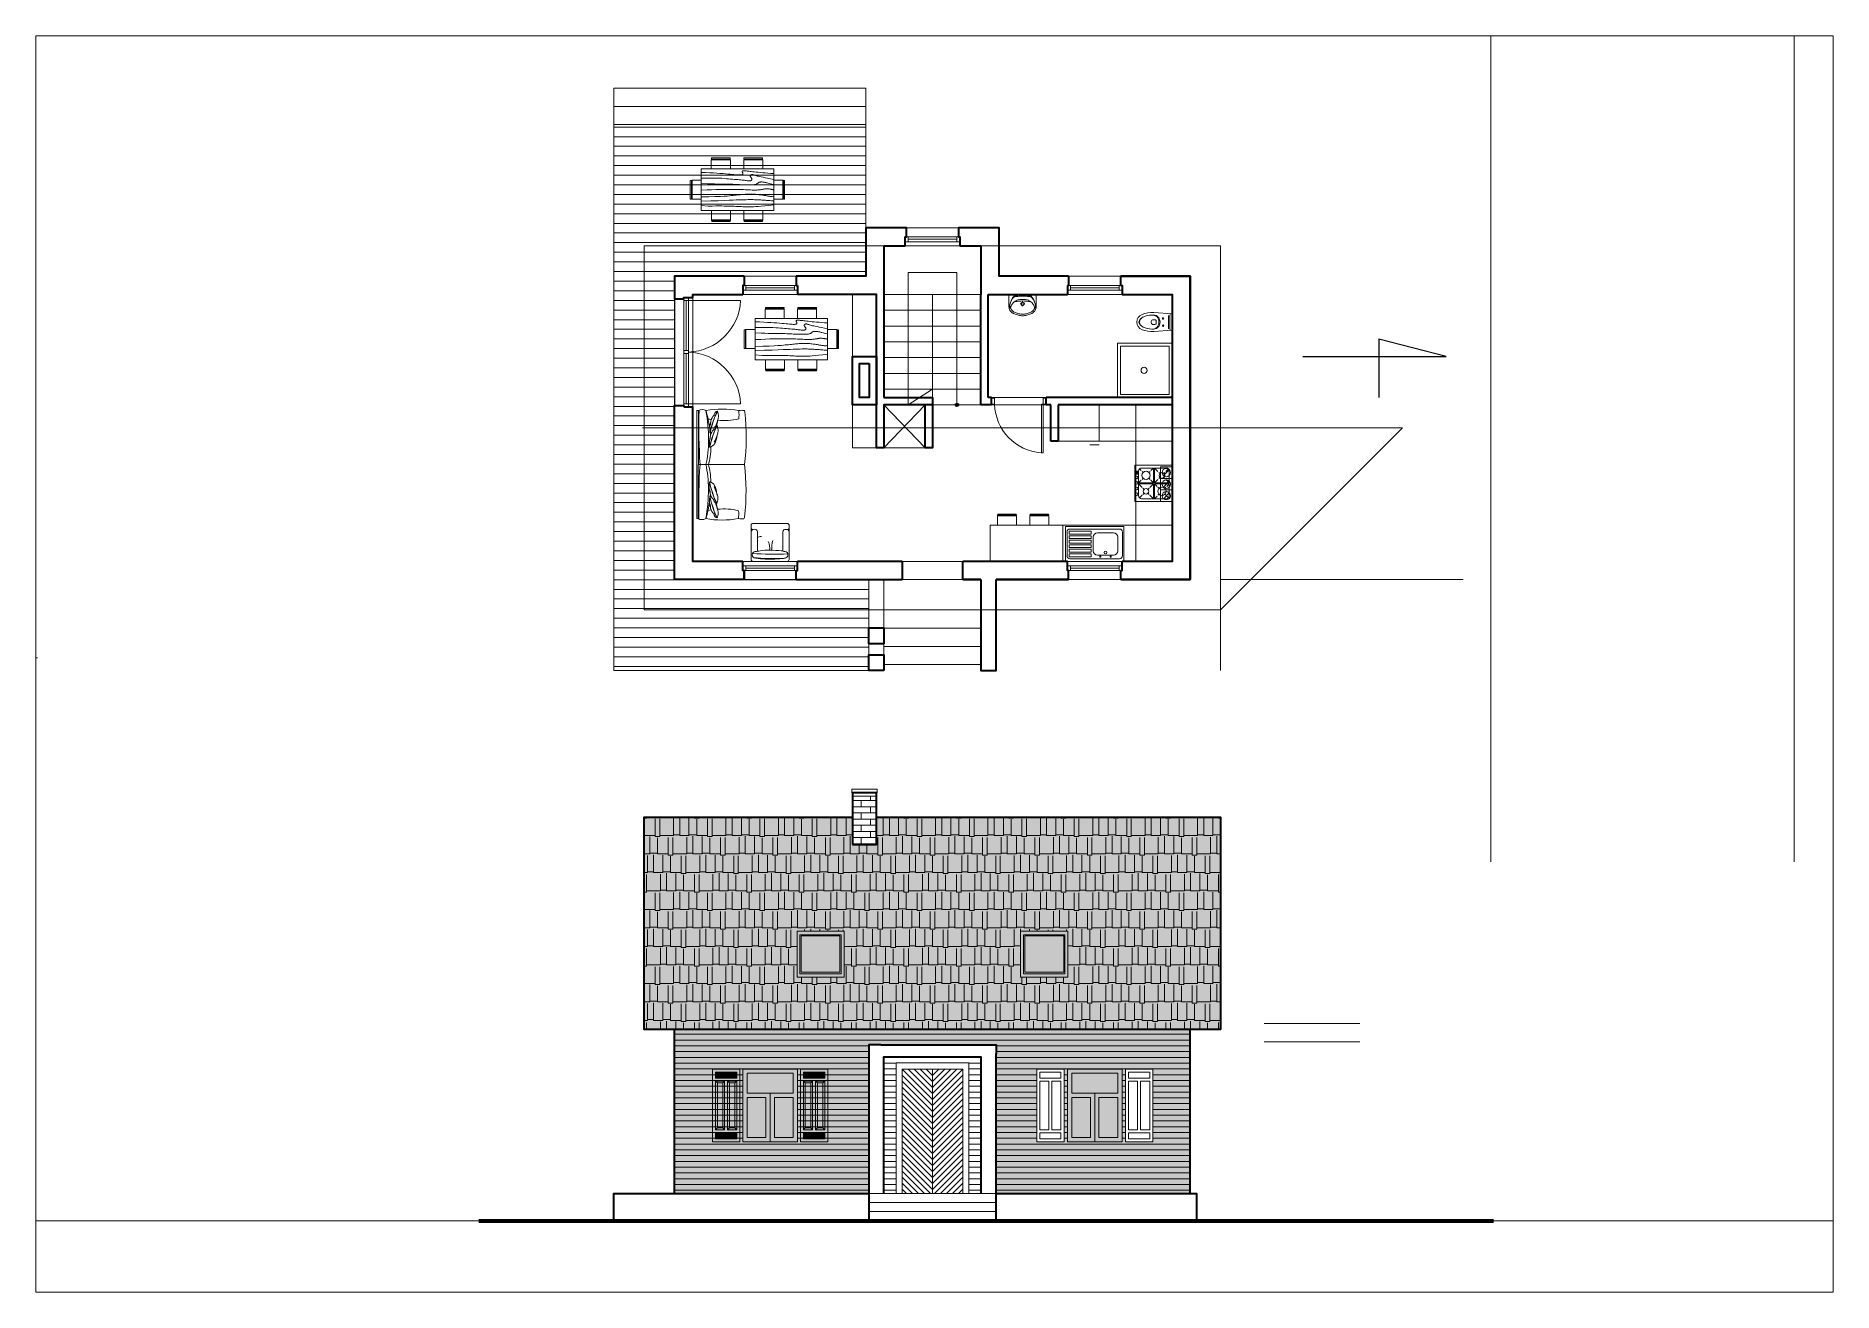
# Paper-space layout 'Layout1' of a CAD drawing. Header units: millimetres. Extents: x -20 to 276, y -7 to 200.
# The model-space entities are those that its viewports show. They can reach past a viewport. Long polylines and large blocks are cut down to what shows.
import ezdxf

# ---------------------------------------------------------------- set-up
doc = ezdxf.new("R2010")
doc.units = ezdxf.units.MM
doc.linetypes.add('DASHED', pattern=[19.05, 12.7, -6.35])
for name, color, linetype, lineweight in [('A-ELEWACJA CIENKA', 11, 'Continuous', 13), ('A-meble', 254, 'Continuous', 5), ('A-murowane', 3, 'Continuous', 35), ('A-p.widokowa', 6, 'Continuous', 15), ('A-pod', 6, 'DASHED', 15), ('A-RYS ELEWACJI', 30, 'Continuous', 35), ('A-schody', 2, 'Continuous', 5), ('A-stolarka', 1, 'Continuous', 5), ('A-wykończenie', 4, 'Continuous', 5), ('A17_OPIS_WARSTW', 22, 'Continuous', 9), ('B-DACHÓWKA', 250, 'Continuous', 0), ('B-materiały', 9, 'Continuous', 0), ('B-STOLARKA OKIENNA', 32, 'Continuous', 0), ('B-SZKŁO', 153, 'Continuous', 0)]:
    doc.layers.add(name, color=color, linetype=linetype, lineweight=lineweight)
doc.layers.add('B-BIAŁY ELEM', color=7, linetype='Continuous', lineweight=0, true_color=0xf0f0f0)
doc.layers.add('new drewno jasne', color=7, linetype='Continuous', lineweight=0, true_color=0xc0802e)
doc.layers.add('bowe drewno', color=7, linetype='Continuous', true_color=0x51432a)
doc.styles.add('APLUS', font='arial.ttf', dxfattribs={"width": 0.6})
doc.styles.get("Standard").update_dxf_attribs({"font": 'arial.ttf'})
doc.dimstyles.new('PM-100', dxfattribs={"dimscale": 2.8, "dimtxt": 8, "dimasz": 0.5, "dimexe": 0, "dimexo": 0, "dimgap": 2, "dimtad": 1, "dimdec": 1, "dimrnd": 0.1, "dimzin": 13, "dimdsep": 46, "dimtxsty": 'Standard', "dimblk": 'Q', "dimcen": 0, "dimse1": 1, "dimse2": 1, "dimclrd": 256, "dimclre": 251, "dimclrt": 41, "dimadec": 1, "dimazin": 0, "dimtfac": 1, "dimtdec": 1, "dimtix": 1, "dimtmove": 1, "dimatfit": 0, "dimldrblk": 'NONE', "dimfxl": 1, "dimtolj": 1, "dimtzin": 13, "dimlwd": -1, "dimlwe": 0, "dimarcsym": 0})

psp = doc.layouts.get("Layout1")

msp = doc.modelspace()

# ---------------------------------------------------------------- blocks, each defined once
blk = doc.blocks.new('Q')
for p, q in [((-4, 0), (4, 0)), ((0, 8), (0, -8))]:
    blk.add_line(p, q)
at = {"const_width": 0.7}
blk.add_lwpolyline([(4, 4), (-4, -4)], dxfattribs=at)
blk = doc.blocks.new('*D158')
at = {"layer": 'A17_OPIS_WARSTW', "transparency": 16777216}
blk.add_line((-11.6, 3555.4), (-11.6, 4652.6), dxfattribs=at)
at = {"layer": 'Defpoints', "color": 0, "transparency": 16777216}
for p in [(-577.9, 4654), (-11.6, 4654), (-577.9, 3554)]:
    blk.add_point(p, dxfattribs=at)
at = {"layer": 'A17_OPIS_WARSTW', "transparency": 16777216, "xscale": 1.4, "yscale": 1.4, "zscale": 1.4}
for p, rotation in [((-11.6, 4654), 90), ((-11.6, 3554), 270)]:
    blk.add_blockref('Q', p, dxfattribs=dict(at, rotation=rotation))
at = {"layer": 'A17_OPIS_WARSTW', "color": 41, "transparency": 16777216, "insert": (-28.6, 4104), "char_height": 22.4, "attachment_point": 5, "rotation": 90}
blk.add_mtext('\\A1;1100', dxfattribs=at)
blk = doc.blocks.new('_None')
blk = doc.blocks.new('A$C7FE075C5')
at = {"layer": 'A-stolarka'}
for p, q in [((-5, 0), (-85, 0)), ((-85, -4), (-5, -4)), ((-85, -8), (-5, -8))]:
    blk.add_line(p, q, dxfattribs=at)
for points in [[(-90, 0), (-85, 0), (-85, -8), (-90, -8), (-90, 0)], [(-5, 0), (0, 0), (0, -8), (-5, -8), (-5, 0)]]:
    blk.add_lwpolyline(points, dxfattribs=at)
blk = doc.blocks.new('A$C7B764E71')
at = {"layer": 'A-meble'}
for points in [[(-90, 0), (-90, 90), (0, 90), (0, 0)], [(-85, 5), (-85, 85), (-5, 85), (-5, 5)]]:
    blk.add_lwpolyline(points, close=True, dxfattribs=at)
blk.add_circle((-43.9, 45), 5, dxfattribs=at)
at = {"layer": 'A-meble', "style": 'APLUS', "width": 0.8, "flags": 9}
blk.add_attdef('ESTCODE', (-90, 90), '', height=0.0213, dxfattribs=at)
blk = doc.blocks.new('A$C19D832B9')
at = {"layer": 'A-meble'}
blk.add_lwpolyline([(49.5, -12.6, -0.108747), (30.3, -15.5), (0, -13.5), (0, 13.5), (30.3, 15.5, -0.108747), (49.5, 12.6, -0.297002), (58.1, 0, -0.297002)], format="xyb", close=True, dxfattribs=at)
for points in [[(2.9, -13.7), (3.8, -11.4, 0.092626), (3.9, -10.6), (3.9, 10.3, 0.110215), (3.7, 11.1), (2.5, 13.7)], [(33.4, -11.5, 0.140223), (47.8, -8.2, 0.280577), (53.5, 0, 0.280577), (47.8, 8.2, 0.140223), (33.4, 11.5, 0.496783), (19.9, 0, 0.496783), (33.4, -11.5, -0.492052), (21.8, 0, -0.492052), (33.4, 11.5)], [(32.2, -3.9), (28.2, -3.9, -0.414214), (26.2, -1.9), (26.2, 0), (26.2, 1.8, -0.414214), (28.2, 3.8), (32.2, 3.8)], [(47.6, -8.4, 0.255814), (54.7, 0, 0.255814), (47.6, 8.4)]]:
    blk.add_lwpolyline(points, format="xyb", dxfattribs=at)
blk.add_lwpolyline([(6.1, -11), (6.1, 10.7)], dxfattribs=at)
for centre in [(14.8, 5.8), (14.8, -5.8)]:
    blk.add_circle(centre, 1.28, dxfattribs=at)
blk.add_arc((30.4, 0), 4.2, 294.6859, 65.3141, dxfattribs=at)
blk = doc.blocks.new('A$C40803298')
at = {"layer": 'A-meble', "linetype": 'Continuous'}
for p, q in [((0, -22.5), (0, 22.5)), ((0, 22.5), (19.5, 22.5)), ((0, 7.1), (0, -7.1)), ((15.6, 3.8), (15.6, 1.4)), ((0, -22.5), (19.5, -22.5)), ((11.8, 0), (14.2, 0)), ((15.6, -1.4), (15.6, -3.8)), ((17.1, 0), (19.5, 0))]:
    blk.add_line(p, q, dxfattribs=at)
for points in [[(2.4, 12.9), (2, 11.3), (1.7, 9.7), (1.5, 8.1), (1.3, 6.5), (1.1, 4.9), (1, 3.2), (0.9, 1.6), (0.9, 0)], [(0.9, 0), (0.9, -1.6), (1, -3.2), (1.1, -4.8), (1.3, -6.5), (1.5, -8.1), (1.7, -9.7), (2, -11.3), (2.3, -12.9)], [(3.7, 15), (3.4, 14.7), (3.2, 14.5), (3, 14.3), (2.8, 14), (2.7, 13.8), (2.6, 13.5), (2.4, 13.2), (2.4, 12.9)], [(3.7, 12.7), (3.5, 11.1), (3.3, 9.5), (3.1, 7.9), (3, 6.4), (2.9, 4.8), (2.8, 3.2), (2.8, 1.6), (2.8, 0)], [(2.8, 0), (2.8, -1.6), (2.8, -3.2), (2.9, -4.8), (3, -6.3), (3.1, -7.9), (3.3, -9.5), (3.5, -11.1), (3.7, -12.7)], [(22.5, 21.3), (20, 21.3), (17.5, 21), (15, 20.5), (12.5, 19.8), (10.2, 18.9), (7.9, 17.7), (5.7, 16.4), (3.7, 15)], [(5, 15), (4.7, 14.8), (4.5, 14.5), (4.3, 14.2), (4.1, 13.9), (4, 13.6), (3.8, 13.3), (3.8, 13), (3.7, 12.7)], [(22.5, 21.3), (20.1, 21.3), (17.8, 21), (15.4, 20.5), (13.1, 19.8), (10.9, 18.8), (8.8, 17.7), (6.8, 16.4), (5, 15)], [(11, 12), (10.2, 10.6), (9.6, 9.2), (9, 7.7), (8.6, 6.2), (8.3, 4.7), (8.1, 3.1), (8, 1.6), (8.1, 0)], [(8.1, 0), (8, -1.6), (8.1, -3.1), (8.3, -4.7), (8.6, -6.2), (9, -7.7), (9.6, -9.2), (10.2, -10.6), (11, -12)], [(11.7, 12.6), (11.3, 9.4), (11, 6.3), (10.8, 3.2), (10.7, 0), (10.8, -3.2), (11, -6.3), (11.3, -9.5), (11.7, -12.6)], [(20.7, 19.7), (19.2, 19.1), (17.8, 18.4), (16.5, 17.5), (15.2, 16.6), (14, 15.6), (12.9, 14.4), (11.9, 13.2), (11, 12)], [(29.2, 18.2), (28.2, 19.2), (27.2, 20.1), (26.1, 20.9), (24.9, 21.5), (23.6, 22), (22.2, 22.3), (20.9, 22.5), (19.5, 22.5)], [(26.4, 17.4), (25.9, 18), (25.2, 18.5), (24.6, 18.9), (23.8, 19.2), (23.1, 19.5), (22.3, 19.7), (21.5, 19.7), (20.7, 19.7)], [(31.7, 6.2), (31.4, 7.7), (30.9, 9.2), (30.4, 10.7), (29.8, 12.1), (29.1, 13.5), (28.3, 14.9), (27.4, 16.2), (26.4, 17.4)], [(31.1, 15.2), (30.9, 15.6), (30.7, 16), (30.5, 16.4), (30.2, 16.8), (30, 17.2), (29.7, 17.5), (29.4, 17.9), (29.2, 18.2)], [(34.9, 1.6), (34.8, 3.3), (34.5, 5.1), (34.2, 6.9), (33.7, 8.6), (33.2, 10.3), (32.6, 12), (31.9, 13.6), (31.1, 15.2)], [(31.7, -6.2), (32, -4.7), (32.3, -3.1), (32.4, -1.6), (32.4, 0), (32.4, 1.6), (32.3, 3.1), (32, 4.7), (31.7, 6.2)], [(34.9, -1.6), (35, -1.2), (35, -0.8), (35, -0.4), (35, 0), (35, 0.4), (35, 0.8), (35, 1.2), (34.9, 1.6)], [(2.3, -12.9), (2.4, -13.2), (2.5, -13.4), (2.7, -13.7), (2.8, -14), (3, -14.3), (3.2, -14.5), (3.4, -14.7), (3.7, -14.9)], [(3.7, -12.7), (3.7, -13), (3.8, -13.3), (3.9, -13.6), (4.1, -13.9), (4.3, -14.2), (4.5, -14.5), (4.7, -14.7), (4.9, -15)], [(3.7, -14.9), (5.7, -16.4), (7.9, -17.7), (10.1, -18.8), (12.5, -19.8), (14.9, -20.5), (17.4, -21), (19.9, -21.3), (22.5, -21.3)], [(4.9, -15), (6.8, -16.4), (8.8, -17.7), (10.9, -18.8), (13.1, -19.7), (15.4, -20.5), (17.7, -21), (20.1, -21.3), (22.5, -21.3)], [(11, -12), (11.9, -13.2), (12.9, -14.4), (14, -15.6), (15.2, -16.6), (16.5, -17.5), (17.8, -18.4), (19.2, -19.1), (20.7, -19.7)], [(19.5, -22.5), (20.9, -22.5), (22.2, -22.3), (23.6, -22), (24.9, -21.5), (26.1, -20.9), (27.2, -20.1), (28.2, -19.2), (29.2, -18.2)], [(20.7, -19.7), (21.5, -19.7), (22.3, -19.7), (23.1, -19.5), (23.8, -19.2), (24.6, -18.9), (25.2, -18.5), (25.9, -18), (26.4, -17.4)], [(26.4, -17.4), (27.4, -16.2), (28.3, -14.9), (29.1, -13.5), (29.8, -12.1), (30.4, -10.7), (30.9, -9.2), (31.4, -7.7), (31.7, -6.2)], [(29.2, -18.2), (29.4, -17.9), (29.7, -17.5), (30, -17.2), (30.2, -16.8), (30.5, -16.4), (30.7, -16), (30.9, -15.6), (31.1, -15.2)], [(31.1, -15.2), (31.9, -13.6), (32.6, -12), (33.2, -10.3), (33.7, -8.6), (34.2, -6.9), (34.5, -5.1), (34.8, -3.3), (34.9, -1.6)]]:
    blk.add_lwpolyline(points, dxfattribs=at)
for points in [[(12.7, 0), (13.5, -2.1), (15.6, -2.9), (17.8, -2.1), (18.6, 0), (17.8, 2.1), (15.6, 2.9), (13.5, 2.1)], [(13.5, 0), (14.1, -1.5), (15.6, -2.1), (17.2, -1.5), (17.8, 0), (17.2, 1.5), (15.6, 2.1), (14.1, 1.5)]]:
    blk.add_lwpolyline(points, close=True, dxfattribs=at)
blk = doc.blocks.new('A$C4FEF13A8')
at = {"layer": 'A-meble'}
for p, q in [((0, -48.1), (0, 48.1)), ((0, 48.1), (57.7, 48.1)), ((4.4, -40.9), (4.4, 40.9)), ((7.8, 5.8), (7.8, 42.3)), ((7.8, 42.3), (12.6, 42.3)), ((9.2, 45.7), (48.5, 45.7)), ((12.6, 5.8), (12.6, 42.3)), ((15.2, 5.8), (15.2, 42.3)), ((15.2, 42.3), (20.1, 42.3)), ((20.1, 5.8), (20.1, 42.3)), ((22.7, 5.8), (22.7, 42.3)), ((22.7, 42.3), (27.5, 42.3)), ((27.5, 5.8), (27.5, 42.3)), ((30.2, 5.8), (30.2, 42.3)), ((30.2, 42.3), (35, 42.3)), ((35, 5.8), (35, 42.3)), ((37.6, 5.8), (37.6, 42.3)), ((37.6, 42.3), (42.4, 42.3)), ((42.4, 5.8), (42.4, 42.3)), ((45.1, 5.8), (45.1, 42.3)), ((45.1, 42.3), (49.9, 42.3)), ((49.9, 5.8), (49.9, 42.3)), ((53.3, -40.9), (53.3, 40.9)), ((57.7, -48.1), (57.7, 48.1)), ((7.8, 5.8), (12.6, 5.8)), ((15.2, 5.8), (20.1, 5.8)), ((17.6, 2.4), (40, 2.4)), ((22.7, 5.8), (27.5, 5.8)), ((30.2, 5.8), (35, 5.8)), ((37.6, 5.8), (42.4, 5.8)), ((45.1, 5.8), (49.9, 5.8)), ((10.4, -30.8), (10.4, -4.8)), ((47.3, -30.8), (47.3, -4.8)), ((0, -48.1), (57.7, -48.1)), ((9.2, -45.7), (48.5, -45.7)), ((17.6, -38), (40, -38))]:
    blk.add_line(p, q, dxfattribs=at)
for centre, radius in [((7.8, -9.2), 0.961), ((7.8, -26.3), 0.961), ((14.8, -17.8), 2.4)]:
    blk.add_circle(centre, radius, dxfattribs=at)
for centre, radius, start, end in [((9.2, 40.9), 4.81, 90, 180), ((48.5, 40.9), 4.81, 0, 90), ((17.6, -4.8), 7.21, 90, 180), ((40, -4.8), 7.21, 0, 90), ((9.2, -40.9), 4.81, 180, 270), ((17.6, -30.8), 7.21, 180, 270), ((40, -30.8), 7.21, 270, 0), ((48.5, -40.9), 4.81, 270, 0)]:
    blk.add_arc(centre, radius, start, end, dxfattribs=at)
blk = doc.blocks.new('A$C202843A7')
at = {"layer": 'A-meble'}
for p, q in [((0, 88.9), (0, -88.9)), ((0, 88.9), (2.5, 88.9)), ((2.1, -89), (2.5, 88.9)), ((78.4, -0.2), (2.3, -0.2)), ((2, -88.9), (0, -88.9))]:
    blk.add_line(p, q, dxfattribs=at)
at = {"layer": 'A-meble', "extrusion": (0, 0, -1)}
for centre, major_axis, ratio, start_param, end_param in [((8.7, 48.7), (-0.1, -42.1), 0.5, 2.839255, 3.44393), ((64.7, 71.6), (-2.6, -253.4), 0.241851, 1.281355, 1.639527), ((-17.2, 70), (12, -98.6), 0.349214, 4.561779, 5.545413), ((44.3, -676.6), (-3.3, 768), 0.428545, -0.07905, 0.084988), ((-13.5, 70), (18.7, -86.5), 0.364413, 4.570785, 4.917643), ((73.6, -6.1), (-0.2, -95.4), 0.5, 3.03912, 3.224414), ((77.7, 86.2), (0.01, 2.71), 0.5, 0.082821, 1.296763), ((47.7, 803.7), (1.7, 730.9), 0.5, 3.202957, 3.217363), ((32.8, 58.5), (-0.1, -23.3), 0.5, 1.311513, 2.136743), ((80.3, -26.7), (-0.3, -131.4), 0.5, 2.008042, 2.335845), ((80.5, -27.1), (-0.3, -131.4), 0.5, 2.00702, 2.336707), ((80.9, -3.1), (-0.3, -131.4), 0.5, 2.008042, 2.335845), ((81.1, -3.5), (-0.3, -131.4), 0.5, 2.007331, 2.336721), ((97.1, 36.5), (0.3, 152.4), 0.5, 4.898471, 4.940232), ((30.6, 65.1), (0, 16.4), 0.5, 5.084687, 5.986745), ((33.3, 51.8), (0, -12.6), 0.5, 2.007607, 3.1014), ((33.9, 75.4), (0, 12.6), 0.5, 5.1492, 6.242993), ((45.6, 38.8), (0.1, 54.5), 0.5, 5.589811, 5.629865), ((16.2, 92.8), (0.1, 41.4), 0.5, 2.101067, 2.361017), ((22.5, 76.1), (-0.1, -23.5), 0.5, 4.895499, 5.235662), ((33, 63.6), (0.002, 0.86), 0.5, 0.202914, 1.589906), ((29.4, 56), (0, 11.3), 0.5, 0.778726, 2.339872), ((33.6, 87.1), (0.002, 0.854), 0.5, 0.196887, 1.595932), ((30, 79.6), (0, -11.3), 0.5, 3.920319, 5.481465), ((47.7, 803.7), (-2.1, -731.2), 0.357447, -0.089589, 0.042208), ((58.4, 82.1), (0.1, 22.2), 0.5, 1.263611, 1.877982), ((28.2, 69.9), (10.7, -146.6), 0.354425, 4.621896, 5.236315), ((32.2, 34.9), (-0.1, -23.3), 0.5, 1.311513, 2.136743), ((21.8, 52.7), (0.001, 0.609), 0.5, 3.161019, 4.358679), ((96.5, 12.9), (-0.3, -152.4), 0.5, 1.756878, 1.798639), ((18.9, 79.5), (-0.1, -28), 0.5, 5.998293, 6.071126), ((-13.5, 70), (18.7, -86.5), 0.364413, 4.996651, 5.050084), ((21.8, 52.5), (0.1, 23.5), 0.5, 1.753907, 3.11615), ((30, 41.5), (0, 16.4), 0.5, 5.084687, 5.986745), ((22.5, 76.1), (-0.1, -23.5), 0.5, 6.14291, 6.257743), ((44.9, 15.2), (-0.1, -54.5), 0.5, 2.448219, 2.488272), ((15.6, 69.2), (0.1, 41.4), 0.5, 2.101067, 2.463892), ((-13.5, 70), (18.7, -86.5), 0.364413, 5.280204, 5.731324), ((21.1, 29), (0.001, 0.46), 0.5, 2.917371, 4.602327), ((18.3, 56), (-0.1, -28), 0.5, -0.284892, -0.212059), ((65.3, -72.2), (1.4, -257.4), 0.241722, 1.50416, 1.855742), ((-18, -70.2), (-12.9, -97.6), 0.356984, 3.866246, 4.858501), ((32.6, -35), (0.1, 24.6), 0.5, 4.162178, 4.964682), ((20.9, -28.9), (-0.001, -0.475), 0.5, 1.716685, 3.329987), ((80.3, 26.6), (-0.3, -131.4), 0.5, 0.805748, 1.133542), ((80.5, 27), (-0.3, -131.4), 0.5, 0.805748, 1.134525), ((17.9, -55.8), (0.1, 28), 0.5, 0.212059, 0.284892), ((21.3, -52.9), (0.1, 24), 0.5, 0.047032, 1.394088), ((27.1, -70.4), (-11.9, -143.9), 0.36621, 4.172397, 4.800103), ((33.1, -58.8), (0.1, 24.6), 0.5, 4.162178, 4.964682), ((21.4, -52.7), (0.001, 0.484), 0.5, -1.406403, 0.16989), ((80.8, 2.8), (-0.3, -131.4), 0.5, 0.805748, 1.133542), ((109.8, -10.7), (0.4, 179.3), 0.5, 4.502584, 4.541078), ((81, 3.1), (-0.3, -131.4), 0.5, 0.804859, 1.134501), ((18.5, -79.6), (-0.1, -28), 0.5, 3.353652, 3.426485), ((29.3, -42), (0, 15.6), 0.5, 3.397414, 4.322562), ((21.8, -76.7), (0.1, 24), 0.5, 0.047032, 0.159296), ((44.8, -15.2), (-0.1, -54.5), 0.5, 0.65332, 0.693374), ((33, -51.7), (0, 12.6), 0.5, 3.181785, 4.275578), ((14, -70), (-0.1, -43.8), 0.5, 3.847664, 4.200589), ((29.4, -56.2), (0, 10.6), 0.5, 0.776911, 2.388504), ((44, -804.5), (1.7, 730.9), 0.5, -0.074803, -0.061365), ((110.4, -34.6), (0.4, 179.3), 0.5, 4.502584, 4.541078), ((29.8, -65.8), (0, 15.6), 0.5, 3.397414, 4.322562), ((45.3, -39), (-0.1, -54.5), 0.5, 0.65332, 0.693374), ((33.5, -75.5), (0, 12.6), 0.5, 3.181785, 4.275578), ((14.5, -93.9), (0.1, 43.8), 0.5, 0.780543, 1.058997), ((21.8, -76.7), (0.1, 24), 0.5, 1.021462, 1.394088), ((32.6, -63.5), (-0.002, -0.844), 0.5, 4.677264, 6.096287), ((29.9, -80), (0, 10.6), 0.5, 0.776911, 2.388504), ((44, -804.5), (-1.2, -731.3), 0.354988, 3.099069, 3.23211), ((57.9, -82.4), (-0.1, -22.2), 0.5, 4.431844, 5.019574), ((77.2, -86.6), (0.01, 2.71), 0.5, 1.842834, 3.058816), ((8.4, -48.8), (-0.1, -42.1), 0.5, -0.302337, 0.302337), ((47.3, 676.4), (-6.7, -768), 0.430362, -0.084299, 0.079047), ((73.6, 5.8), (-0.2, -95.4), 0.5, -0.082776, 0.102473)]:
    blk.add_ellipse(centre, major_axis=major_axis, ratio=ratio, start_param=start_param, end_param=end_param, dxfattribs=at)
at = {"layer": 'A-meble'}
for start_param, end_param in [(5.284804, 5.731324), (4.997284, 5.038605), (4.570785, 4.894627)]:
    blk.add_ellipse((-13.5, -70.3), major_axis=(18.7, 86.5), ratio=0.364413, start_param=start_param, end_param=end_param, dxfattribs=at)
blk = doc.blocks.new('A$C5D1E42C7')
at = {"layer": 'A-meble', "linetype": 'Continuous'}
for p, q in [((137.2, 91.4), (17.9, 91.4)), ((17.9, 91.4), (17.9, 22.9)), ((34.4, 106.7), (65.8, 106.7)), ((34.4, 106.7), (34.4, 91.4)), ((34.9, 109.5), (34.6, 107.6)), ((65.7, 107.6), (34.6, 107.6)), ((34.9, 109.5), (65.4, 109.5)), ((65.7, 107.6), (65.4, 109.5)), ((65.8, 91.4), (65.8, 106.7)), ((87.8, 106.7), (119.2, 106.7)), ((87.8, 106.7), (87.8, 91.4)), ((88.2, 109.5), (87.9, 107.6)), ((119, 107.6), (87.9, 107.6)), ((88.2, 109.5), (118.7, 109.5)), ((119, 107.6), (118.7, 109.5)), ((119.1, 91.4), (119.1, 106.7)), ((137.2, 22.9), (137.2, 91.4)), ((-0.2, 72.4), (1.7, 72.7)), ((-0.2, 72.4), (-0.2, 41.9)), ((1.7, 41.6), (1.7, 72.7)), ((2.6, 72.8), (2.6, 41.5)), ((2.6, 72.8), (17.9, 72.8)), ((152.4, 72.8), (137.2, 72.8)), ((152.4, 72.8), (152.4, 41.5)), ((155.3, 72.4), (153.4, 72.7)), ((153.4, 41.6), (153.4, 72.7)), ((155.3, 72.4), (155.3, 41.9)), ((1.7, 41.6), (-0.2, 41.9)), ((17.9, 41.5), (2.6, 41.5)), ((137.2, 41.5), (152.4, 41.5)), ((153.4, 41.6), (155.3, 41.9)), ((17.9, 22.9), (137.2, 22.9)), ((34.6, 7.6), (34.6, 22.9)), ((34.6, 7.6), (66, 7.6)), ((35.1, 4.8), (34.8, 6.7)), ((65.9, 6.7), (34.8, 6.7)), ((35.1, 4.8), (65.6, 4.8)), ((65.9, 6.7), (65.6, 4.8)), ((66, 22.9), (66, 7.6)), ((88, 7.6), (88, 22.9)), ((88, 7.6), (119.4, 7.6)), ((88.4, 4.8), (88.1, 6.7)), ((119.2, 6.7), (88.1, 6.7)), ((88.4, 4.8), (118.9, 4.8)), ((119.2, 6.7), (118.9, 4.8)), ((119.4, 22.9), (119.4, 7.6))]:
    blk.add_line(p, q, dxfattribs=at)
for points in [[(17.9, 85.6), (25, 85.4), (31.9, 85.1), (38, 84.8), (43.6, 84.5), (48.7, 84.2), (53.4, 83.8), (57.7, 83.5), (61.7, 83.1), (65.4, 82.8), (68.6, 82.5), (71.6, 82.2), (74.3, 81.9), (76.6, 81.7), (78.6, 81.6), (80.3, 81.5), (81.7, 81.5), (82.8, 81.5), (83.8, 81.6), (84.5, 81.7), (85.1, 81.8), (85.5, 82), (85.9, 82.2), (86.1, 82.5), (86.3, 82.8), (86.5, 83.1), (86.5, 83.4), (86.6, 83.7), (86.5, 84), (86.5, 84.3), (86.4, 84.6), (86.2, 84.9), (86.1, 85.2), (85.9, 85.4), (85.7, 85.7), (85.6, 86), (85.4, 86.2), (85.3, 86.4), (85.2, 86.7), (85.2, 86.9), (85.2, 87.1), (85.3, 87.4), (85.4, 87.6), (85.5, 87.8), (85.7, 88), (85.9, 88.1), (86.2, 88.3), (86.5, 88.4), (86.9, 88.4), (87.3, 88.5), (87.9, 88.5), (88.5, 88.5), (89.2, 88.4), (90, 88.4), (91, 88.3), (92, 88.1), (93.3, 88), (94.7, 87.8), (96.3, 87.6), (98.2, 87.3), (100.3, 87.1), (102.7, 86.8), (105.3, 86.5), (108.3, 86.2), (111.6, 85.9), (115.2, 85.6), (119.1, 85.2), (123.2, 84.9), (127.6, 84.5), (132.3, 84.2), (137.2, 83.8)], [(17.9, 76.2), (31.2, 76.5)], [(17.9, 67.6), (27.9, 66.9), (33.5, 66.8), (39.4, 66.7), (44.7, 66.6), (49.3, 66.6), (53.5, 66.5), (57.3, 66.4), (60.8, 66.4), (64.1, 66.3), (67.2, 66.2), (70.1, 66.1), (72.8, 66), (75.5, 65.8), (78.1, 65.7), (80.7, 65.6), (83.3, 65.5), (85.9, 65.4), (88.3, 65.3), (90.7, 65.2), (93, 65.1), (95.2, 65.1), (97.2, 65.1), (99, 65.1), (100.6, 65.1), (102.1, 65.2), (103.4, 65.3), (104.6, 65.5), (105.7, 65.6), (106.6, 65.8), (107.5, 66), (108.2, 66.3), (108.8, 66.6), (109.4, 66.9), (109.9, 67.2), (110.4, 67.5), (110.8, 67.8), (111.2, 68.1), (111.6, 68.4), (112, 68.7), (112.5, 69), (112.9, 69.2), (113.4, 69.5), (114, 69.6), (114.6, 69.8), (115.2, 69.9), (115.9, 70), (116.6, 70), (117.4, 70), (118.3, 70), (119.2, 69.9), (120.1, 69.8), (121, 69.6), (122, 69.4), (123, 69.2), (124.1, 69), (125.2, 68.7), (126.4, 68.3), (127.9, 67.9), (129.6, 67.5), (131.7, 67), (134.2, 66.4), (137.2, 65.7)], [(31.2, 76.5), (40.8, 76.5), (46.8, 76.3), (51.7, 76), (55.8, 75.7), (59.5, 75.4), (62.9, 75.1), (66.2, 74.8), (69.4, 74.6), (72.4, 74.3), (75.3, 74.1), (78, 73.8), (80.5, 73.6), (82.9, 73.3), (85, 73.1), (87, 72.9), (88.9, 72.7), (90.5, 72.4), (92.1, 72.3), (93.4, 72.1), (94.6, 72), (95.7, 71.9), (96.7, 71.9), (97.5, 71.9), (98.2, 71.9), (98.8, 72), (99.3, 72.1), (99.8, 72.3), (100.2, 72.5), (100.5, 72.7), (100.8, 73), (101, 73.2), (101.2, 73.5), (101.3, 73.9), (101.4, 74.2), (101.4, 74.5), (101.4, 74.9), (101.3, 75.2), (101.1, 75.6), (100.9, 76), (100.7, 76.3), (100.4, 76.7), (100.2, 77), (99.9, 77.4), (99.6, 77.7), (99.4, 78.1), (99.2, 78.5), (99, 78.8), (98.8, 79.2), (98.7, 79.5), (98.7, 79.9), (98.7, 80.2), (98.8, 80.5), (98.9, 80.8), (99.1, 81.1), (99.4, 81.4), (99.7, 81.6), (100.2, 81.8), (100.6, 82), (101.1, 82.1), (101.7, 82.1), (102.2, 82.1), (102.8, 82), (103.5, 81.8), (104.3, 81.6), (105.1, 81.3), (106.1, 81), (107.3, 80.6), (108.7, 80.2), (110.3, 79.8), (112.1, 79.3), (114.2, 78.8), (116.7, 78.3), (119.7, 77.7), (123.1, 77), (127.2, 76.2), (131.8, 75.3), (137.2, 74.3)], [(17.9, 56.4), (27.3, 56.8), (34.9, 57.2), (41.9, 57.4), (48.3, 57.6), (54.1, 57.7), (59.5, 57.7), (64.5, 57.7), (69.1, 57.7), (73.4, 57.6), (77.4, 57.6), (81.1, 57.5), (84.5, 57.4), (87.7, 57.3), (90.8, 57.2), (93.7, 57), (96.5, 56.9), (99.1, 56.8), (101.5, 56.7), (103.8, 56.7), (105.9, 56.6), (107.9, 56.6), (109.7, 56.7), (111.3, 56.8), (112.8, 56.9), (114.2, 57), (115.5, 57.2), (116.6, 57.4), (117.7, 57.6), (118.7, 57.8), (119.7, 57.9), (120.6, 58.1), (121.6, 58.3), (122.5, 58.4), (123.4, 58.5), (124.3, 58.6), (125.3, 58.6), (126.3, 58.6), (127.3, 58.6), (128.4, 58.5), (129.5, 58.4), (130.7, 58.2), (131.8, 58.1), (132.8, 57.9), (133.7, 57.8), (134.5, 57.6), (135.2, 57.5), (135.7, 57.4), (136, 57.3), (136.2, 57.2), (136.4, 57.2), (136.5, 57.2), (136.7, 57.2), (136.9, 57.2), (137.2, 57.2)], [(17.9, 45.2), (30.3, 45.5), (41, 45.8), (49.3, 46.2), (55.7, 46.5), (60.5, 46.8), (64.3, 47.2), (67.4, 47.5), (70.2, 47.8), (72.9, 48), (75.4, 48.3), (77.8, 48.5), (80, 48.8), (82.2, 49), (84.2, 49.2), (86.2, 49.4), (88.1, 49.5), (90.1, 49.7), (91.9, 49.8), (93.8, 49.9), (95.7, 50), (97.6, 50), (99.5, 50), (101.4, 50), (103.4, 49.9), (105.4, 49.8), (107.4, 49.7), (109.4, 49.5), (111.4, 49.3), (113.3, 49), (115.1, 48.8), (116.8, 48.6), (118.5, 48.3), (120, 48.1), (121.4, 47.9), (122.7, 47.6), (124, 47.4), (125.3, 47.2), (126.5, 47), (127.7, 46.8), (128.9, 46.5), (130.2, 46.4), (131.4, 46.2), (132.6, 46.1), (133.8, 46.1), (134.9, 46.2), (136.1, 46.4), (137.2, 46.7)], [(17.9, 38.1), (18.3, 38.5), (33.4, 38.8), (45.8, 39.1), (55.7, 39.5), (63.8, 39.8), (70.3, 40), (75.6, 40.3), (80.2, 40.5), (84.3, 40.6), (88.2, 40.8), (91.8, 40.8), (95.1, 40.9), (98.1, 40.9), (100.9, 40.9), (103.5, 40.9), (105.9, 40.8), (108.1, 40.7), (110.2, 40.7), (112.2, 40.6), (114.2, 40.5), (116, 40.3), (117.9, 40.2), (119.7, 40.1), (121.6, 39.9), (123.5, 39.8), (125.5, 39.6), (127.5, 39.5), (129.5, 39.3), (131.5, 39.2), (133.4, 39.1), (135.3, 39.1), (137.2, 39.1)], [(29.1, 30.3), (29.1, 30.3), (17.9, 31), (29.1, 30.3), (36, 30.3), (42, 30.4), (47, 30.4), (51.5, 30.4), (55.5, 30.3), (59.2, 30.3), (62.7, 30.2), (66, 30.1), (69, 30), (71.9, 29.9), (74.7, 29.8), (77.2, 29.6), (79.7, 29.5), (82, 29.4), (84.3, 29.3), (86.5, 29.2), (88.7, 29.1), (90.9, 29), (93.2, 29), (95.6, 29), (98.2, 29), (101, 29), (104, 29.1), (107.6, 29.3), (111.8, 29.6), (116.6, 30.1), (122.4, 30.7), (129.2, 31.4), (137.2, 32.4)]]:
    blk.add_lwpolyline(points, dxfattribs=at)
blk = doc.blocks.new('A$C65A02EB3')
at = {"layer": 'A-meble'}
for p, q in [((61.3, 59.7), (0, 59.7)), ((0, 59.7), (0, 0)), ((61.3, 0), (61.3, 59.7)), ((4.6, 50.5), (4.6, 9.2)), ((4.6, 30.8), (10.3, 36.5)), ((4.6, 30.8), (28.9, 30.8)), ((5.9, 53.8), (10.3, 49.5)), ((50.5, 55.1), (9.2, 55.1)), ((11.7, 48), (14.3, 45.5)), ((11.7, 37.9), (14.3, 40.4)), ((21.8, 48), (19.3, 45.5)), ((21.8, 37.9), (19.3, 40.4)), ((28.9, 55.1), (23.3, 49.5)), ((28.9, 30.8), (23.3, 36.5)), ((28.9, 55.1), (28.9, 30.8)), ((30.8, 55.1), (34.9, 51)), ((30.8, 55.1), (30.8, 30.8)), ((30.8, 30.8), (34.9, 34.9)), ((30.8, 30.8), (55.1, 30.8)), ((36.4, 49.5), (38.9, 47)), ((36.4, 36.4), (38.9, 38.9)), ((47, 47), (49.5, 49.5)), ((47, 38.9), (49.5, 36.4)), ((51, 51), (53.8, 53.8)), ((51, 34.9), (55.1, 30.8)), ((55.1, 9.2), (55.1, 50.5)), ((59.9, 50.1), (56.5, 50.1)), ((56.5, 50.1), (56.5, 48.7)), ((56.5, 48.7), (59.9, 48.7)), ((56.5, 47), (56.5, 48.4)), ((56.5, 48.4), (59.9, 48.4)), ((59.9, 47), (56.5, 47)), ((56.5, 45.2), (56.5, 46.7)), ((56.5, 46.7), (59.9, 46.7)), ((59.9, 45.2), (56.5, 45.2)), ((59.9, 48.7), (59.9, 50.1)), ((59.9, 48.4), (59.9, 47)), ((59.9, 46.7), (59.9, 45.2)), ((0, 0), (61.3, 0)), ((8.7, 24.8), (4.6, 28.9)), ((4.6, 28.9), (28.9, 28.9)), ((8.7, 8.7), (5.9, 5.9)), ((9.2, 4.6), (50.5, 4.6)), ((12.7, 20.8), (10.2, 23.4)), ((12.7, 12.7), (10.2, 10.2)), ((20.8, 20.8), (23.4, 23.4)), ((20.8, 12.7), (23.4, 10.2)), ((24.8, 24.8), (28.9, 28.9)), ((24.8, 8.7), (28.9, 4.6)), ((28.9, 28.9), (28.9, 4.6)), ((30.8, 28.9), (55.1, 28.9)), ((36.5, 23.3), (30.8, 28.9)), ((30.8, 28.9), (30.8, 4.6)), ((36.5, 10.3), (30.8, 4.6)), ((40.4, 19.3), (37.9, 21.8)), ((40.4, 14.3), (37.9, 11.7)), ((48, 21.8), (45.5, 19.3)), ((48, 11.7), (45.5, 14.3)), ((55.1, 28.9), (49.5, 23.3)), ((53.8, 5.9), (49.5, 10.3))]:
    blk.add_line(p, q, dxfattribs=at)
for centre, radius in [((16.8, 43), 4.58), ((43, 43), 6.76), ((58.3, 39.7), 2.18), ((58.3, 30.5), 2.18), ((16.8, 16.8), 6.76), ((43, 16.8), 4.58), ((58.3, 21.3), 2.18), ((58.3, 12.2), 2.18)]:
    blk.add_circle(centre, radius, dxfattribs=at)
for centre, start, end in [((9.2, 50.5), 90, 180), ((50.5, 50.5), 0, 90), ((9.2, 9.2), 180, 270), ((50.5, 9.2), 270, 0)]:
    blk.add_arc(centre, 4.6, start, end, dxfattribs=at)
blk = doc.blocks.new('A$C443F3476')
at = {"layer": 'A-p.widokowa'}
for p, q in [((19, 57), (0, 57)), ((19, 38), (0, 38)), ((4.6, 52.4), (14.4, 42.6)), ((4.6, 33.4), (14.4, 23.6)), ((19, 57), (19, 0)), ((19, 19), (0, 19)), ((19, 0), (0, 0)), ((4.6, 14.4), (14.4, 4.6))]:
    blk.add_line(p, q, dxfattribs=at)
for centre in [(9.5, 47.5), (9.5, 28.5), (9.5, 9.5)]:
    blk.add_circle(centre, 7, dxfattribs=at)
blk = doc.blocks.new('A$C4D3D61A9')
at = {"layer": 'A-stolarka'}
for points in [[(5, 5), (8, 5), (8, 85), (5, 85)], [(0, -5), (5, -5), (5, 5), (0, 5)], [(85, -5), (90, -5), (90, 5), (85, 5)]]:
    blk.add_lwpolyline(points, close=True, dxfattribs=at)
blk.add_arc((2.1, 2.2), 83, 1.9196, 85.8911, dxfattribs=at)
blk = doc.blocks.new('A$C5D68450C')
at = {"layer": 'A-meble', "ltscale": 0.3}
for p, q in [((3.5, 31.4), (56.3, 31.4)), ((59.3, 31.4), (56.3, 31.4)), ((0, 27.9), (0, -27.9)), ((16.8, 20.9), (49, 20.9)), ((52.8, 27.9), (52.8, 29.1)), ((62.7, -28), (62.8, 27.9)), ((16.7, -21), (48.9, -21)), ((52.7, -29.2), (52.7, -28)), ((3.4, -31.4), (56.2, -31.5)), ((59.2, -31.5), (56.2, -31.5))]:
    blk.add_line(p, q, dxfattribs=at)
for centre, radius, start, end in [((3.5, 27.9), 3.48, 89.9197, 179.9197), ((49, 27.9), 3.48, 31.1397, 89.9372), ((46.1, 26.1), 6.86, 328.9213, 31.1397), ((59.3, 27.9), 3.48, 359.9197, 89.9197), ((-44.9, 25.5), 50.2, 349.1511, 358.0083), ((85.7, 31.2), 69.7, 185.6317, 192.1738), ((22.4, 21.3), 20.7, 259.0318, 299.82), ((29.1, 14.5), 12.2, 359.3832, 32.972), ((49, 24.4), 3.48, 269.9372, 328.9213), ((3.4, -27.9), 3.48, 179.9197, 269.9056), ((-45, -25.4), 50.2, 1.8311, 10.6882), ((63.7, -30.3), 47.7, 165.088, 172.9944), ((15.7, -97.2), 94.8, 78.441, 88.5654), ((48.9, -24.5), 3.48, 30.918, 89.9021), ((46, -26.3), 6.86, 328.6996, 30.918), ((59.2, -28), 3.48, 269.9197, 359.9197), ((48.9, -28), 3.48, 269.9021, 328.6996)]:
    blk.add_arc(centre, radius, start, end, dxfattribs=at)
at = {"layer": 'A-meble'}
for centre, major_axis, start_param, end_param in [((56.3, 29.1), (3.48, 0), 1.570796, 3.141593), ((56.2, -29.2), (-3.48, 0), 0, 1.570796)]:
    blk.add_ellipse(centre, major_axis=major_axis, ratio=0.658505, start_param=start_param, end_param=end_param, dxfattribs=at)
at = {"layer": 'A-meble', "ltscale": 0.3}
for centre, major_axis, ratio, start_param, end_param in [((9.4, -2.5), (0.4, -36.5), 0.153502, 4.177328, 5.090446), ((10.8, 23.5), (2.43, 5.53), 0.910767, -1.037843, 1.906765)]:
    blk.add_ellipse(centre, major_axis=major_axis, ratio=ratio, start_param=start_param, end_param=end_param, dxfattribs=at)
at = {"layer": 'A-meble', "ltscale": 0.3, "extrusion": (0, 0, -1)}
for centre, major_axis, ratio, start_param, end_param in [((11.8, -4.4), (0.1, 54.2), 0.129311, 4.329881, 5.340561), ((18.8, -4.2), (0.1, 53), 0.132088, 4.218773, 5.369204), ((12.9, -3.2), (0.6, 31.3), 0.17895, 0.885275, 2.057255), ((10.7, -23.5), (2.42, -5.54), 0.910767, -1.037843, 1.906765)]:
    blk.add_ellipse(centre, major_axis=major_axis, ratio=ratio, start_param=start_param, end_param=end_param, dxfattribs=at)
blk = doc.blocks.new('A$C1C2F64EE')
at = {"layer": 'A-ELEWACJA CIENKA', "true_color": 0xdcad6f, "transparency": 33554602}
h = blk.add_hatch(color=43, dxfattribs=at)
h.dxf.hatch_style = 1
h.paths.add_polyline_path([(5, -15), (40, -15), (40, -5), (5, -5)])
h = blk.add_hatch(color=43, dxfattribs=at)
h.dxf.hatch_style = 1
h.paths.add_polyline_path([(5, -20), (20, -20), (20, -100), (5, -100)])
h = blk.add_hatch(color=43, dxfattribs=at)
h.dxf.hatch_style = 1
h.paths.add_polyline_path([(25, -20), (40, -20), (40, -100), (25, -100)])
h = blk.add_hatch(color=43, dxfattribs=at)
h.dxf.hatch_style = 1
h.paths.add_polyline_path([(5, -115), (40, -115), (40, -105), (5, -105)])
at = {"layer": 'new drewno jasne', "transparency": 33554648}
h = blk.add_hatch(color=256, dxfattribs=at)
h.dxf.hatch_style = 1
h.paths.add_polyline_path([(0, -120), (45, -120), (45, 0), (0, 0)])
at = {"layer": 'A-ELEWACJA CIENKA'}
blk.add_lwpolyline([(0, -120), (45, -120), (45, 0), (0, 0)], close=True, dxfattribs=at)
at = {"layer": 'B-materiały'}
for p, q in [((7, -7), (5, -5)), ((5, -15), (7, -13)), ((5, -20), (8, -23)), ((17, -23), (20, -20)), ((25, -20), (28, -23)), ((37, -23), (40, -20)), ((38, -7), (40, -5)), ((38, -13), (40, -15)), ((5, -100), (8, -97)), ((7, -107), (5, -105)), ((5, -115), (7, -113)), ((17, -97), (20, -100)), ((25, -100), (28, -97)), ((37, -97), (40, -100)), ((38, -107), (40, -105)), ((38, -113), (40, -115))]:
    blk.add_line(p, q, dxfattribs=at)
for points in [[(5, -15), (40, -15), (40, -5), (5, -5)], [(5, -20), (20, -20), (20, -100), (5, -100)], [(7, -13), (38, -13), (38, -7), (7, -7)], [(8, -23), (17, -23), (17, -97), (8, -97)], [(40, -100), (25, -100), (25, -20), (40, -20)], [(25, -20), (40, -20), (40, -100), (25, -100)], [(37, -97), (28, -97), (28, -23), (37, -23)], [(28, -23), (37, -23), (37, -97), (28, -97)], [(5, -105), (40, -105), (40, -115), (5, -115)], [(7, -113), (38, -113), (38, -107), (7, -107)]]:
    blk.add_lwpolyline(points, close=True, dxfattribs=at)

# ---------------------------------------------------------------- dimensions: what is measured, and where the dimension line sits
at = {"layer": 'A17_OPIS_WARSTW'}
dim = msp.add_linear_dim(base=(-11.56, 4653.97), p1=(-577.85, 3553.97), p2=(-577.85, 4653.97), angle=90, dimstyle='PM-100', dxfattribs=at)
dim.commit()
dim.dimension.update_dxf_attribs({"geometry": '*D158', "text_midpoint": (-28.6, 4103.97)})

# ---------------------------------------------------------------- hatches: boundary and pattern name
h = msp.add_hatch(color=256)
h.dxf.hatch_style = 1
edge = h.paths.add_edge_path()
edge.add_arc((1514.89, 3971.13), 2.76, 0, 360)
at = {"layer": 'A-ELEWACJA CIENKA', "lineweight": 9}
h = msp.add_hatch(dxfattribs=at)
h.set_pattern_fill('AR-BRSTD', color=256, scale=0.15)
h.set_pattern_definition([(0, (2637.356, 5422.27), (0, 10.16127), []), (90, (2637.356, 5422.27), (-15.24, 10.16127), [10.16127, -10.16127])])
h.paths.add_polyline_path([(1381.5, 3326.49), (1343.5, 3326.49), (1343.5, 3247.77), (1382.4, 3246.63)])
at = {"layer": 'A-ELEWACJA CIENKA'}
h = msp.add_hatch(dxfattribs=at)
h.set_pattern_fill('AR-RSHKE', color=256, scale=0.1)
h.paths.add_polyline_path([(1949.4, 2941.45), (1949.4, 3291.45), (1382.4, 3291.45), (1382.4, 3246.63), (1342.4, 3246.63), (1342.4, 3291.45), (999.4, 3291.45), (999.4, 2941.45)])
h.paths.add_polyline_path([(1329.07, 3027.6), (1251.41, 3027.6), (1251.41, 3103.45), (1329.07, 3103.45)], flags=16)
h.paths.add_polyline_path([(1324.05, 3033.26), (1256.05, 3033.26), (1256.05, 3097.51), (1324.05, 3097.51)], flags=0)
h.paths.add_polyline_path([(1322.05, 3036.26), (1258.05, 3036.26), (1258.05, 3096.01), (1322.05, 3096.01)], flags=0)
h.paths.add_polyline_path([(1619.73, 3027.6), (1619.73, 3103.45), (1697.39, 3103.45), (1697.39, 3027.6)], flags=16)
h.paths.add_polyline_path([(1624.74, 3033.26), (1624.74, 3097.51), (1692.74, 3097.51), (1692.74, 3033.26)], flags=0)
h.paths.add_polyline_path([(1626.74, 3036.26), (1626.74, 3096.01), (1690.74, 3096.01), (1690.74, 3036.26)], flags=0)
at = {"layer": 'B-BIAŁY ELEM', "transparency": 33554687}
h = msp.add_hatch(color=256, dxfattribs=at)
h.dxf.hatch_style = 1
h.paths.add_polyline_path([(1786.9, 2876.45), (1696.9, 2876.45), (1696.9, 2756.45), (1741.9, 2756.45), (1741.9, 2836.45), (1703.9, 2836.45), (1703.9, 2869.45), (1779.9, 2869.45), (1779.9, 2836.45), (1741.9, 2836.45), (1741.9, 2756.45), (1786.9, 2756.45)])
h.paths.add_polyline_path([(1748.9, 2763.45), (1748.9, 2829.45), (1779.9, 2829.45), (1779.9, 2763.45)], flags=16)
h.paths.add_polyline_path([(1734.9, 2763.45), (1703.9, 2763.45), (1703.9, 2829.45), (1734.9, 2829.45)], flags=16)
h.paths.add_polyline_path([(1251.9, 2876.45), (1161.9, 2876.45), (1161.9, 2756.45), (1206.9, 2756.45), (1206.9, 2836.45), (1168.9, 2836.45), (1168.9, 2869.45), (1244.9, 2869.45), (1244.9, 2836.45), (1206.9, 2836.45), (1206.9, 2756.45), (1251.9, 2756.45)])
h.paths.add_polyline_path([(1213.9, 2763.45), (1213.9, 2829.45), (1244.9, 2829.45), (1244.9, 2763.45)], flags=16)
h.paths.add_polyline_path([(1199.9, 2763.45), (1168.9, 2763.45), (1168.9, 2829.45), (1199.9, 2829.45)], flags=16)
at = {"layer": 'B-DACHÓWKA', "transparency": 33554636}
h = msp.add_hatch(color=256, dxfattribs=at)
h.dxf.hatch_style = 1
h.paths.add_polyline_path([(1949.4, 2941.45), (1949.4, 3291.45), (1382.4, 3291.45), (1382.4, 3246.63), (1342.4, 3246.63), (1342.4, 3291.45), (999.4, 3291.45), (999.4, 2941.45)])
h.paths.add_polyline_path([(1329.07, 3027.6), (1251.41, 3027.6), (1251.41, 3103.45), (1329.07, 3103.45)], flags=16)
h.paths.add_polyline_path([(1324.05, 3033.26), (1256.05, 3033.26), (1256.05, 3097.51), (1324.05, 3097.51)], flags=0)
h.paths.add_polyline_path([(1322.05, 3036.26), (1258.05, 3036.26), (1258.05, 3096.01), (1322.05, 3096.01)], flags=0)
h.paths.add_polyline_path([(1619.73, 3103.45), (1697.39, 3103.45), (1697.39, 3027.6), (1619.73, 3027.6)], flags=16)
h.paths.add_polyline_path([(1624.74, 3097.51), (1692.74, 3097.51), (1692.74, 3033.26), (1624.74, 3033.26)], flags=0)
h.paths.add_polyline_path([(1626.74, 3096.01), (1690.74, 3096.01), (1690.74, 3036.26), (1626.74, 3036.26)], flags=0)
at = {"layer": 'B-materiały'}
h = msp.add_hatch(dxfattribs=at)
h.set_pattern_fill('ANSI31', color=256, scale=5, angle=135)
h.paths.add_polyline_path([(1364.4, 4263.13), (1364.4, 4433.13), (949.4, 4433.13), (949.4, 3533.13), (1369.4, 3533.13), (1369.4, 3683.13), (1049.4, 3683.13), (1049.4, 4183.13), (1364.4, 4183.13)])
h = msp.add_hatch(dxfattribs=at)
h.set_pattern_fill('ANSI31', color=256, scale=3, angle=135)
h.paths.add_polyline_path([(1049.4, 2941.45), (1049.4, 2671.45), (1369.4, 2671.45), (1369.4, 2896.45), (1369.4, 2916.45), (1389.4, 2916.45), (1579.4, 2916.45), (1579.4, 2901.45), (1579.4, 2671.45), (1899.4, 2671.45), (1899.4, 2941.45)])
h.paths.add_polyline_path([(1251.9, 2876.45), (1251.9, 2756.45), (1161.9, 2756.45), (1161.9, 2876.45)], flags=16)
h.paths.add_polyline_path([(1244.9, 2869.45), (1244.9, 2836.45), (1168.9, 2836.45), (1168.9, 2869.45)], flags=0)
h.paths.add_polyline_path([(1244.9, 2829.45), (1244.9, 2763.45), (1213.9, 2763.45), (1213.9, 2829.45)], flags=0)
h.paths.add_polyline_path([(1199.9, 2829.45), (1199.9, 2763.45), (1168.9, 2763.45), (1168.9, 2829.45)], flags=0)
h.paths.add_polyline_path([(1646.3, 2876.45), (1691.3, 2876.45), (1691.3, 2756.45), (1646.3, 2756.45)], flags=16)
h.paths.add_polyline_path([(1651.3, 2871.45), (1686.3, 2871.45), (1686.3, 2861.45), (1651.3, 2861.45)], flags=0)
h.paths.add_polyline_path([(1651.3, 2856.45), (1666.3, 2856.45), (1666.3, 2776.45), (1651.3, 2776.45)], flags=0)
h.paths.add_polyline_path([(1671.3, 2856.45), (1686.3, 2856.45), (1686.3, 2776.45), (1671.3, 2776.45)], flags=0)
h.paths.add_polyline_path([(1651.3, 2771.45), (1686.3, 2771.45), (1686.3, 2761.45), (1651.3, 2761.45)], flags=0)
h.paths.add_polyline_path([(1696.9, 2876.45), (1786.9, 2876.45), (1786.9, 2756.45), (1696.9, 2756.45)], flags=16)
h.paths.add_polyline_path([(1703.9, 2869.45), (1779.9, 2869.45), (1779.9, 2836.45), (1703.9, 2836.45)], flags=0)
h.paths.add_polyline_path([(1703.9, 2829.45), (1734.9, 2829.45), (1734.9, 2763.45), (1703.9, 2763.45)], flags=0)
h.paths.add_polyline_path([(1748.9, 2829.45), (1779.9, 2829.45), (1779.9, 2763.45), (1748.9, 2763.45)], flags=0)
h.paths.add_polyline_path([(1792.49, 2876.45), (1837.49, 2876.45), (1837.49, 2756.45), (1792.49, 2756.45)], flags=16)
h.paths.add_polyline_path([(1797.49, 2871.45), (1832.49, 2871.45), (1832.49, 2861.45), (1797.49, 2861.45)], flags=0)
h.paths.add_polyline_path([(1797.49, 2856.45), (1812.49, 2856.45), (1812.49, 2776.45), (1797.49, 2776.45)], flags=0)
h.paths.add_polyline_path([(1797.49, 2771.45), (1832.49, 2771.45), (1832.49, 2761.45), (1797.49, 2761.45)], flags=0)
h.paths.add_polyline_path([(1817.49, 2856.45), (1832.49, 2856.45), (1832.49, 2776.45), (1817.49, 2776.45)], flags=0)
h = msp.add_hatch(dxfattribs=at)
h.set_pattern_fill('ANSI31', color=256, scale=3, angle=135)
h.paths.add_polyline_path([(1414.4, 2871.45), (1414.4, 2886.45), (1534.4, 2886.45), (1534.4, 2671.45), (1554.4, 2671.45), (1554.4, 2896.45), (1394.4, 2896.45), (1394.4, 2671.45), (1414.4, 2671.45)])
at = {"layer": 'B-STOLARKA OKIENNA', "transparency": 33554628}
h = msp.add_hatch(color=7, dxfattribs=at)
h.dxf.hatch_style = 1
h.paths.add_polyline_path([(1329.07, 3103.45), (1251.41, 3103.45), (1251.41, 3027.6), (1329.07, 3027.6)])
h.paths.add_polyline_path([(1324.05, 3033.26), (1256.05, 3033.26), (1256.05, 3097.51), (1324.05, 3097.51)], flags=16)
h.paths.add_polyline_path([(1322.05, 3036.26), (1258.05, 3036.26), (1258.05, 3096.01), (1322.05, 3096.01)], flags=0)
h = msp.add_hatch(color=256, dxfattribs=at)
h.dxf.hatch_style = 1
h.paths.add_polyline_path([(1324.05, 3033.26), (1324.05, 3097.51), (1256.05, 3097.51), (1256.05, 3033.26)])
h.paths.add_polyline_path([(1258.05, 3036.26), (1258.05, 3096.01), (1322.05, 3096.01), (1322.05, 3036.26)], flags=16)
h = msp.add_hatch(color=7, dxfattribs=at)
h.dxf.hatch_style = 1
h.paths.add_polyline_path([(1324.05, 3033.26), (1324.05, 3097.51), (1256.05, 3097.51), (1256.05, 3033.26)])
h.paths.add_polyline_path([(1258.05, 3036.26), (1258.05, 3096.01), (1322.05, 3096.01), (1322.05, 3036.26)], flags=16)
h = msp.add_hatch(color=7, dxfattribs=at)
h.dxf.hatch_style = 1
h.paths.add_polyline_path([(1697.39, 3103.45), (1619.73, 3103.45), (1619.73, 3027.6), (1697.39, 3027.6)])
h.paths.add_polyline_path([(1692.37, 3033.26), (1624.37, 3033.26), (1624.37, 3097.51), (1692.37, 3097.51)], flags=16)
h.paths.add_polyline_path([(1690.37, 3036.26), (1626.37, 3036.26), (1626.37, 3096.01), (1690.37, 3096.01)], flags=0)
h = msp.add_hatch(color=7, dxfattribs=at)
h.dxf.hatch_style = 1
h.paths.add_polyline_path([(1692.37, 3033.26), (1692.37, 3097.51), (1624.37, 3097.51), (1624.37, 3033.26)])
h.paths.add_polyline_path([(1626.37, 3036.26), (1626.37, 3096.01), (1690.37, 3096.01), (1690.37, 3036.26)], flags=16)
at = {"layer": 'B-SZKŁO', "transparency": 33554544}
h = msp.add_hatch(color=256, dxfattribs=at)
h.dxf.hatch_style = 1
h.paths.add_polyline_path([(1322.05, 3036.04), (1258.41, 3036.26), (1258.41, 3096.44), (1322.05, 3096.23)])
h = msp.add_hatch(color=256, dxfattribs=at)
h.dxf.hatch_style = 1
h.paths.add_polyline_path([(1690.37, 3036.04), (1626.73, 3036.26), (1626.73, 3096.44), (1690.37, 3096.23)])
h = msp.add_hatch(color=256, dxfattribs=at)
h.dxf.hatch_style = 1
h.paths.add_polyline_path([(1244.9, 2763.45), (1168.9, 2763.45), (1169.25, 2869.88), (1244.9, 2869.45)])
h = msp.add_hatch(color=256, dxfattribs=at)
h.dxf.hatch_style = 1
h.paths.add_polyline_path([(1779.9, 2763.45), (1703.9, 2763.45), (1704.25, 2869.88), (1779.9, 2869.45)])
at = {"layer": 'bowe drewno'}
h = msp.add_hatch(color=256, dxfattribs=at)
h.dxf.hatch_style = 1
h.paths.add_polyline_path([(1899.4, 2671.45), (1899.4, 2941.45), (1049.4, 2941.45), (1049.4, 2671.45), (1369.4, 2671.45), (1369.4, 2896.45), (1369.4, 2916.45), (1389.4, 2916.45), (1579.4, 2916.45), (1579.4, 2901.45), (1579.4, 2671.45)])
h.paths.add_polyline_path([(1646.3, 2756.45), (1646.3, 2876.45), (1691.3, 2876.45), (1691.3, 2756.45)], flags=16)
h.paths.add_polyline_path([(1651.3, 2761.45), (1651.3, 2771.45), (1686.3, 2771.45), (1686.3, 2761.45)], flags=0)
h.paths.add_polyline_path([(1651.3, 2776.45), (1651.3, 2856.45), (1666.3, 2856.45), (1666.3, 2776.45)], flags=0)
h.paths.add_polyline_path([(1671.3, 2776.45), (1671.3, 2856.45), (1686.3, 2856.45), (1686.3, 2776.45)], flags=0)
h.paths.add_polyline_path([(1696.9, 2756.45), (1696.9, 2876.45), (1786.9, 2876.45), (1786.9, 2756.45)], flags=16)
h.paths.add_polyline_path([(1703.9, 2763.45), (1703.9, 2829.45), (1734.9, 2829.45), (1734.9, 2763.45)], flags=0)
h.paths.add_polyline_path([(1703.9, 2836.45), (1703.9, 2869.45), (1779.9, 2869.45), (1779.9, 2836.45)], flags=0)
h.paths.add_polyline_path([(1748.9, 2763.45), (1748.9, 2829.45), (1779.9, 2829.45), (1779.9, 2763.45)], flags=0)
h.paths.add_polyline_path([(1651.3, 2861.45), (1651.3, 2871.45), (1686.3, 2871.45), (1686.3, 2861.45)], flags=0)
h.paths.add_polyline_path([(1792.49, 2756.45), (1792.49, 2876.45), (1837.49, 2876.45), (1837.49, 2756.45)], flags=16)
h.paths.add_polyline_path([(1797.49, 2761.45), (1797.49, 2771.45), (1832.49, 2771.45), (1832.49, 2761.45)], flags=0)
h.paths.add_polyline_path([(1797.49, 2776.45), (1797.49, 2856.45), (1812.49, 2856.45), (1812.49, 2776.45)], flags=0)
h.paths.add_polyline_path([(1817.49, 2776.45), (1817.49, 2856.45), (1832.49, 2856.45), (1832.49, 2776.45)], flags=0)
h.paths.add_polyline_path([(1797.49, 2861.45), (1797.49, 2871.45), (1832.49, 2871.45), (1832.49, 2861.45)], flags=0)
h.paths.add_polyline_path([(1302.49, 2756.45), (1257.49, 2756.45), (1257.49, 2876.45), (1302.49, 2876.45)], flags=16)
h.paths.add_polyline_path([(1297.49, 2761.45), (1262.49, 2761.45), (1262.49, 2771.45), (1297.49, 2771.45)], flags=0)
h.paths.add_polyline_path([(1297.49, 2776.45), (1282.49, 2776.45), (1282.49, 2856.45), (1297.49, 2856.45)], flags=0)
h.paths.add_polyline_path([(1277.49, 2776.45), (1262.49, 2776.45), (1262.49, 2856.45), (1277.49, 2856.45)], flags=0)
h.paths.add_polyline_path([(1297.49, 2861.45), (1262.49, 2861.45), (1262.49, 2871.45), (1297.49, 2871.45)], flags=0)
h.paths.add_polyline_path([(1251.9, 2756.45), (1161.9, 2756.45), (1161.9, 2876.45), (1251.9, 2876.45)], flags=16)
h.paths.add_polyline_path([(1244.9, 2763.45), (1213.9, 2763.45), (1213.9, 2829.45), (1244.9, 2829.45)], flags=0)
h.paths.add_polyline_path([(1244.9, 2836.45), (1168.9, 2836.45), (1168.9, 2869.45), (1244.9, 2869.45)], flags=0)
h.paths.add_polyline_path([(1199.9, 2763.45), (1168.9, 2763.45), (1168.9, 2829.45), (1199.9, 2829.45)], flags=0)
h.paths.add_polyline_path([(1156.3, 2756.45), (1111.3, 2756.45), (1111.3, 2876.45), (1156.3, 2876.45)], flags=16)
h.paths.add_polyline_path([(1151.3, 2761.45), (1116.3, 2761.45), (1116.3, 2771.45), (1151.3, 2771.45)], flags=0)
h.paths.add_polyline_path([(1151.3, 2776.45), (1136.3, 2776.45), (1136.3, 2856.45), (1151.3, 2856.45)], flags=0)
h.paths.add_polyline_path([(1151.3, 2861.45), (1116.3, 2861.45), (1116.3, 2871.45), (1151.3, 2871.45)], flags=0)
h.paths.add_polyline_path([(1131.3, 2776.45), (1116.3, 2776.45), (1116.3, 2856.45), (1131.3, 2856.45)], flags=0)

# ---------------------------------------------------------------- linework, layer by layer
for p, q in [((1049.4, 4183.13), (1049.4, 3898.13)), ((1049.4, 3718.13), (1049.4, 3683.13))]:
    msp.add_line(p, q)
for points in [[(2084.85, 4050.77), (2320.95, 4050.77), (2210.33, 4079.65), (2210.33, 3983.12)], [(1809.4, 3971.13), (1869.4, 3971.13)]]:
    msp.add_lwpolyline(points)
msp.add_circle((1514.89, 3971.13), 2.76)
at = {"layer": 'A-ELEWACJA CIENKA'}
for p, q in [((1949.4, 3933.13), (2249.4, 3933.13)), ((1949.4, 3933.13), (1949.4, 3533.13)), ((1949.4, 3633.13), (2249.4, 3933.13)), ((1474.4, 3900.13), (1394.4, 3900.13)), ((1949.4, 3683.13), (2349.4, 3683.13)), ((1343.5, 3331.49), (1381.5, 3331.49)), ((1343.5, 3326.49), (1381.5, 3326.49)), ((1424.4, 2876.45), (1474.4, 2876.45)), ((1168.9, 2836.45), (1244.9, 2836.45)), ((1168.9, 2829.45), (1199.9, 2829.45)), ((1199.9, 2829.45), (1199.9, 2763.45)), ((1206.9, 2836.45), (1206.9, 2756.45)), ((1213.9, 2829.45), (1244.9, 2829.45)), ((1703.9, 2836.45), (1779.9, 2836.45)), ((1703.9, 2829.45), (1734.9, 2829.45)), ((1734.9, 2829.45), (1734.9, 2763.45)), ((1741.9, 2836.45), (1741.9, 2756.45)), ((1748.9, 2829.45), (1779.9, 2829.45)), ((1369.4, 2671.45), (1579.4, 2671.45)), ((1369.4, 2656.45), (1579.4, 2656.45)), ((1369.4, 2641.45), (1579.4, 2641.45))]:
    msp.add_line(p, q, dxfattribs=at)
for points in [[(1341.5, 3331.49), (1383.45, 3331.49), (1383.45, 3337.87), (1341.5, 3337.87)], [(1251.41, 3027.6), (1329.07, 3027.6), (1329.07, 3103.45), (1251.41, 3103.45)], [(1256.05, 3097.51), (1324.05, 3097.51), (1324.05, 3033.26), (1256.05, 3033.26)], [(1258.05, 3096.01), (1322.05, 3096.01), (1322.05, 3036.26), (1258.05, 3036.26)], [(1697.39, 3027.6), (1619.73, 3027.6), (1619.73, 3103.45), (1697.39, 3103.45)], [(1692.74, 3097.51), (1624.74, 3097.51), (1624.74, 3033.26), (1692.74, 3033.26)], [(1691.3, 2756.45), (1646.3, 2756.45), (1646.3, 2876.45), (1691.3, 2876.45)], [(1792.49, 2756.45), (1837.49, 2756.45), (1837.49, 2876.45), (1792.49, 2876.45)], [(1686.3, 2861.45), (1651.3, 2861.45), (1651.3, 2871.45), (1686.3, 2871.45)], [(1651.3, 2776.45), (1666.3, 2776.45), (1666.3, 2856.45), (1651.3, 2856.45)], [(1686.3, 2856.45), (1671.3, 2856.45), (1671.3, 2776.45), (1686.3, 2776.45)], [(1797.49, 2861.45), (1832.49, 2861.45), (1832.49, 2871.45), (1797.49, 2871.45)], [(1797.49, 2856.45), (1812.49, 2856.45), (1812.49, 2776.45), (1797.49, 2776.45)], [(1832.49, 2776.45), (1817.49, 2776.45), (1817.49, 2856.45), (1832.49, 2856.45)], [(1686.3, 2771.45), (1651.3, 2771.45), (1651.3, 2761.45), (1686.3, 2761.45)], [(1797.49, 2771.45), (1832.49, 2771.45), (1832.49, 2761.45), (1797.49, 2761.45)]]:
    msp.add_lwpolyline(points, close=True, dxfattribs=at)
for points in [[(1343.5, 3246.38), (1343.5, 3331.49)], [(1381.5, 3331.49), (1381.5, 3246.63)], [(1161.9, 2876.45), (1251.9, 2876.45), (1251.9, 2756.45), (1161.9, 2756.45), (1161.9, 2876.45)], [(1414.4, 2671.45), (1414.4, 2871.45), (1414.4, 2886.45), (1534.4, 2886.45), (1534.4, 2671.45)], [(1424.4, 2671.45), (1424.4, 2871.45), (1424.4, 2876.45), (1524.4, 2876.45), (1524.4, 2671.45)], [(1786.9, 2876.45), (1696.9, 2876.45), (1696.9, 2756.45), (1786.9, 2756.45), (1786.9, 2876.45)], [(1168.9, 2836.45), (1168.9, 2869.45), (1244.9, 2869.45), (1244.9, 2836.45)], [(1244.9, 2836.45), (1244.9, 2869.45), (1168.9, 2869.45), (1168.9, 2836.45)], [(1703.9, 2836.45), (1703.9, 2869.45), (1779.9, 2869.45), (1779.9, 2836.45)], [(1779.9, 2836.45), (1779.9, 2869.45), (1703.9, 2869.45), (1703.9, 2836.45)], [(1199.9, 2763.45), (1168.9, 2763.45), (1168.9, 2829.45)], [(1168.9, 2829.45), (1168.9, 2763.45), (1199.9, 2763.45)], [(1213.9, 2829.45), (1213.9, 2763.45), (1244.9, 2763.45), (1244.9, 2829.45)], [(1244.9, 2829.45), (1244.9, 2763.45), (1213.9, 2763.45)], [(1734.9, 2763.45), (1703.9, 2763.45), (1703.9, 2829.45)], [(1703.9, 2829.45), (1703.9, 2763.45), (1734.9, 2763.45)], [(1779.9, 2829.45), (1779.9, 2763.45), (1748.9, 2763.45)], [(1748.9, 2829.45), (1748.9, 2763.45), (1779.9, 2763.45), (1779.9, 2829.45)]]:
    msp.add_lwpolyline(points, dxfattribs=at)
at = {"layer": 'A-meble'}
for p, q in [((2394.51, 3217.95), (2394.51, 4857.88)), ((2894.51, 3217.95), (2894.51, 4857.88)), ((1342.4, 3900.13), (1342.4, 4153.13)), ((1462.4, 3900.13), (1394.4, 3971.13)), ((1462.4, 3971.13), (1394.4, 3900.13)), ((1474.4, 3971.13), (1474.4, 3900.13)), ((1749.4, 3911.13), (1749.4, 3971.13)), ((1809.4, 3911.13), (1809.4, 3971.13)), ((1681.4, 3911.13), (1809.4, 3911.13)), ((1809.4, 3911.13), (1809.4, 3773.13)), ((1382.4, 3900.13), (1342.4, 3900.13)), ((1733.57, 3905.36), (1749.17, 3905.36)), ((1569.4, 3773.13), (1809.4, 3773.13)), ((1569.4, 3773.13), (1569.4, 3713.13)), ((1689.4, 3773.13), (1689.4, 3713.13)), ((1809.4, 3773.13), (1809.4, 3713.13)), ((1394.4, 3543.13), (1394.4, 3683.13)), ((1049.4, 2626.45), (1899.4, 2626.45))]:
    msp.add_line(p, q, dxfattribs=at)
at = {"layer": 'A-meble', "linetype": 'Continuous'}
for p, q in [((1581.53, 3788.37), (1581.53, 3773.13)), ((1581.54, 3788.37), (1612.91, 3788.37)), ((1581.98, 3791.23), (1581.68, 3789.32)), ((1612.76, 3789.32), (1581.68, 3789.32)), ((1581.98, 3791.23), (1612.46, 3791.23)), ((1612.75, 3789.32), (1612.46, 3791.23)), ((1612.9, 3773.13), (1612.9, 3788.37)), ((1634.87, 3788.37), (1634.87, 3773.13)), ((1634.88, 3788.37), (1666.25, 3788.37)), ((1635.32, 3791.23), (1635.02, 3789.32)), ((1666.1, 3789.32), (1635.02, 3789.32)), ((1635.32, 3791.23), (1665.8, 3791.23)), ((1666.09, 3789.32), (1665.8, 3791.23)), ((1666.24, 3773.13), (1666.24, 3788.37))]:
    msp.add_line(p, q, dxfattribs=at)
at = {"layer": 'A-meble'}
msp.add_xline((2399.25, 2626.45), (1, 0), dxfattribs=at)
for points in [[(1809.4, 3911.13), (1869.4, 3911.13)], [(1809.4, 3773.13), (1869.4, 3773.13)]]:
    msp.add_lwpolyline(points, dxfattribs=at)
at = {"layer": 'A-murowane'}
for p, q in [((1394.4, 4233.13), (1394.4, 4153.13)), ((1394.4, 4233.13), (1429.4, 4233.13)), ((1519.4, 4233.13), (1554.4, 4233.13)), ((1251.9, 4168.13), (1251.9, 4153.13)), ((1394.4, 4153.13), (1394.4, 3983.13)), ((1554.4, 3971.13), (1554.4, 4153.13)), ((1566.4, 3983.13), (1566.4, 4153.13)), ((1696.9, 4168.13), (1696.9, 4153.13)), ((1064.4, 3970.13), (1064.4, 3968.13)), ((1571.9, 3971.13), (1554.4, 3971.13)), ((1571.9, 3983.13), (1566.4, 3983.13)), ((1571.9, 3971.13), (1571.9, 3983.13)), ((1869.4, 3983.13), (1661.9, 3983.13)), ((1661.9, 3971.13), (1661.9, 3983.13)), ((1669.4, 3971.13), (1661.9, 3971.13)), ((1669.4, 3911.13), (1669.4, 3971.13)), ((1869.4, 3971.13), (1681.4, 3971.13)), ((1681.4, 3971.13), (1681.4, 3911.13)), ((1064.4, 3968.13), (1079.4, 3968.13)), ((1681.4, 3911.13), (1669.4, 3911.13)), ((1161.9, 3713.13), (1079.4, 3713.13)), ((1424.4, 3713.13), (1251.9, 3713.13)), ((1696.9, 3713.13), (1524.4, 3713.13)), ((1869.4, 3713.13), (1786.9, 3713.13))]:
    msp.add_line(p, q, dxfattribs=at)
for points in [[(1429.4, 4233.13), (1429.4, 4248.13), (1431.4, 4248.13), (1431.4, 4263.13), (1364.4, 4263.13), (1364.4, 4183.13), (1249.9, 4183.13)], [(1698.9, 4183.13), (1584.4, 4183.13), (1584.4, 4263.13), (1517.4, 4263.13), (1517.4, 4248.13), (1519.4, 4248.13), (1519.4, 4233.13)], [(1554.4, 4233.13), (1554.4, 4153.13)], [(1163.9, 4183.13), (1049.4, 4183.13), (1049.4, 4146.13), (1064.4, 4146.13), (1064.4, 4148.13), (1079.4, 4148.13)], [(1163.9, 4183.13), (1163.9, 4168.13), (1161.9, 4168.13), (1161.9, 4153.13)], [(1249.9, 4183.13), (1249.9, 4168.13), (1251.9, 4168.13)], [(1698.9, 4183.13), (1698.9, 4168.13), (1696.9, 4168.13)], [(1784.9, 4168.13), (1784.9, 4183.13), (1899.4, 4183.13), (1899.4, 3683.13), (1784.9, 3683.13)], [(1784.9, 3683.13), (1899.4, 3683.13), (1899.4, 4183.13), (1784.9, 4183.13)], [(1079.4, 4148.13), (1079.4, 4153.13), (1161.9, 4153.13)], [(1382.4, 3971.13), (1382.4, 4153.13), (1251.9, 4153.13)], [(1566.4, 4153.13), (1696.9, 4153.13)], [(1784.9, 4168.13), (1786.9, 4168.13), (1786.9, 4153.13)], [(1786.9, 4153.13), (1869.4, 4153.13), (1869.4, 3713.13), (1786.9, 3713.13)], [(1382.4, 4051.13), (1382.4, 3971.13), (1342.4, 3971.13), (1342.4, 4051.13), (1382.4, 4051.13)], [(1163.9, 3698.13), (1163.9, 3683.13), (1049.4, 3683.13), (1049.4, 3970.13), (1064.4, 3970.13)], [(1394.4, 3983.13), (1474.4, 3983.13), (1474.4, 3971.13), (1394.4, 3971.13), (1394.4, 3900.13), (1394.4, 3900.13), (1382.4, 3900.13), (1382.4, 3971.13)], [(1474.4, 3971.13), (1474.4, 3900.13), (1462.4, 3900.13), (1462.4, 3900.13), (1462.4, 3971.13), (1462.4, 3971.13)], [(1161.9, 3713.13), (1079.4, 3713.13), (1079.4, 3898.13), (1079.4, 3968.13)], [(1163.9, 3683.13), (1163.9, 3698.13), (1161.9, 3698.13), (1161.9, 3713.13)], [(1249.9, 3683.13), (1249.9, 3698.13), (1251.9, 3698.13), (1251.9, 3713.13)], [(1424.4, 3713.13), (1251.9, 3713.13)], [(1424.4, 3713.13), (1424.4, 3683.13)], [(1696.9, 3713.13), (1524.4, 3713.13)], [(1524.4, 3683.13), (1524.4, 3713.13)], [(1698.9, 3683.13), (1698.9, 3698.13), (1696.9, 3698.13), (1696.9, 3713.13)], [(1784.9, 3683.13), (1784.9, 3698.13), (1786.9, 3698.13), (1786.9, 3713.13)], [(1249.9, 3683.13), (1394.4, 3683.13), (1424.4, 3683.13)], [(1524.4, 3683.13), (1554.4, 3683.13)], [(1554.4, 3683.13), (1524.4, 3683.13)], [(1554.4, 3683.13), (1554.4, 3533.13), (1579.4, 3533.13), (1579.4, 3683.13)], [(1698.9, 3683.13), (1579.4, 3683.13)], [(1579.4, 3683.13), (1698.9, 3683.13)]]:
    msp.add_lwpolyline(points, dxfattribs=at)
for points in [[(1370.4, 4039.13), (1370.4, 3983.13), (1354.4, 3983.13), (1354.4, 4039.13)], [(1394.4, 3577.4), (1369.4, 3577.4), (1369.4, 3603.54), (1394.4, 3603.54)], [(1394.4, 3533.13), (1369.4, 3533.13), (1369.4, 3559.27), (1394.4, 3559.27)]]:
    msp.add_lwpolyline(points, close=True, dxfattribs=at)
at = {"layer": 'A-p.widokowa'}
msp.add_lwpolyline([(1364.4, 4263.13), (1364.4, 4433.13), (949.4, 4433.13), (949.4, 3533.13), (1369.4, 3533.13)], dxfattribs=at)
at = {"layer": 'A-pod'}
for p, q in [((1431.4, 4263.13), (1517.4, 4263.13)), ((1429.4, 4233.13), (1519.4, 4233.13)), ((1163.9, 4183.13), (1249.9, 4183.13)), ((1784.9, 4183.13), (1698.9, 4183.13)), ((1079.4, 3968.13), (1079.4, 4148.13)), ((1161.9, 4153.13), (1251.9, 4153.13)), ((1786.9, 4153.13), (1696.9, 4153.13)), ((1661.9, 3983.13), (1571.9, 3983.13)), ((1571.9, 3971.13), (1661.9, 3971.13)), ((996.66, 3933.13), (1949.4, 3933.13)), ((1049.4, 3720.13), (1049.4, 3896.13)), ((1161.9, 3713.13), (1251.9, 3713.13)), ((1524.4, 3713.13), (1424.4, 3713.13)), ((1786.9, 3713.13), (1696.9, 3713.13)), ((1163.9, 3683.13), (1249.9, 3683.13)), ((1424.4, 3683.13), (1524.4, 3683.13)), ((1784.9, 3683.13), (1698.9, 3683.13)), ((2020.93, 2951.45), (2178.58, 2951.45)), ((2020.93, 2921.45), (2178.58, 2921.45))]:
    msp.add_line(p, q, dxfattribs=at)
msp.add_lwpolyline([(999.4, 4233.13), (1949.4, 4233.13), (1949.4, 3633.13), (999.4, 3633.13)], close=True, dxfattribs=at)
at = {"layer": 'A-RYS ELEWACJI'}
for p, q in [((1049.4, 2671.45), (1049.4, 2941.45)), ((1899.4, 2671.45), (1899.4, 2941.45)), ((1579.4, 2626.45), (1579.4, 2901.45)), ((1039.4, 2671.45), (1369.4, 2671.45)), ((1579.4, 2671.45), (1899.4, 2671.45))]:
    msp.add_line(p, q, dxfattribs=at)
msp.add_lwpolyline([(1342.4, 3246.63), (1382.4, 3246.63), (1382.4, 3291.45), (1382.4, 3331.45), (1342.4, 3331.45)], close=True, dxfattribs=at)
for points in [[(1382.4, 3291.45), (1949.4, 3291.45), (1949.4, 2941.45), (999.4, 2941.45), (999.4, 3291.45), (1342.4, 3291.45)], [(1389.4, 2916.45), (1369.4, 2916.45), (1369.4, 2896.45), (1369.4, 2896.45), (1369.4, 2626.45)], [(1389.4, 2916.45), (1579.4, 2916.45), (1579.4, 2901.45)], [(1394.4, 2671.45), (1394.4, 2896.45), (1554.4, 2896.45), (1554.4, 2671.45)], [(949.4, 2626.45), (949.4, 2671.45), (1039.4, 2671.45)], [(1899.4, 2671.45), (1909.4, 2671.45), (1909.4, 2626.45)]]:
    msp.add_lwpolyline(points, dxfattribs=at)
at = {"layer": 'A-schody'}
for p, q in [((949.4, 4493.13), (1364.4, 4493.13)), ((949.4, 4493.13), (949.4, 4433.13)), ((1364.4, 4493.13), (1364.4, 4433.13)), ((949.4, 4463.13), (1364.4, 4463.13)), ((949.4, 4433.13), (1364.4, 4433.13)), ((1394.4, 4153.13), (1394.4, 3983.13)), ((1394.4, 4153.13), (1554.4, 4153.13)), ((1474.4, 4153.13), (1474.4, 3971.13)), ((1394.4, 4127.13), (1554.4, 4127.13)), ((1394.4, 4101.13), (1554.4, 4101.13)), ((1394.4, 4075.13), (1554.4, 4075.13)), ((1394.4, 4049.13), (1554.4, 4049.13)), ((1394.4, 4023.13), (1554.4, 4023.13)), ((1394.4, 3997.13), (1554.4, 3997.13)), ((1474.4, 3971.13), (1394.4, 3971.13)), ((1474.4, 3971.13), (1554.4, 3971.13)), ((1394.4, 3603.13), (1554.4, 3603.13)), ((1394.4, 3573.13), (1554.4, 3573.13)), ((1394.4, 3543.13), (1554.4, 3543.13))]:
    msp.add_line(p, q, dxfattribs=at)
msp.add_lwpolyline([(1514.4, 3971.13), (1514.4, 4153.13), (1514.4, 4189.63), (1474.4, 4189.63), (1434.4, 4189.63), (1434.4, 4153.13), (1434.4, 3971.13), (1474.4, 3997.13)], dxfattribs=at)
at = {"layer": 'A-stolarka'}
for p, q in [((1064.4, 4143.13), (1064.4, 3973.13)), ((1064.4, 4143.13), (1158.3, 4143.13)), ((1068.4, 4060.7), (1068.4, 4143.13)), ((1072.4, 3973.13), (1072.4, 4143.13)), ((1068.4, 3973.13), (1068.4, 4055.7)), ((1064.4, 3973.13), (1158.31, 3973.13))]:
    msp.add_line(p, q, dxfattribs=at)
for points in [[(1072.37, 4143.13), (1072.37, 4148.13), (1064.43, 4148.13), (1064.43, 4143.13), (1072.37, 4143.13)], [(1072.37, 4055.7), (1072.37, 4060.7), (1064.43, 4060.7), (1064.43, 4055.7), (1072.37, 4055.7)], [(1072.37, 3968.13), (1072.37, 3973.13), (1064.43, 3973.13), (1064.43, 3968.13), (1072.37, 3968.13)]]:
    msp.add_lwpolyline(points, dxfattribs=at)
for centre, start, end in [((1069.14, 4147.4), 272.07176, 357.25445), ((1069.14, 3969), 2.64988, 87.92824)]:
    msp.add_arc(centre, 89.26, start, end, dxfattribs=at)
at = {"layer": 'A-wykończenie', "lineweight": 120}
msp.add_line((726.66, 2626.45), (2399.25, 2626.45), dxfattribs=at)
at = {"layer": 'B-BIAŁY ELEM', "transparency": 33554687}
msp.add_lwpolyline([(1690.74, 3096.01), (1626.74, 3096.01), (1626.74, 3036.26), (1690.74, 3036.26)], close=True, dxfattribs=at)
at = {"layer": 'B-materiały'}
for p, q in [((1474.4, 2826.45), (1424.4, 2876.45)), ((1474.4, 2836.35), (1434.3, 2876.45)), ((1474.4, 2846.25), (1444.2, 2876.45)), ((1474.4, 2856.15), (1454.1, 2876.45)), ((1474.4, 2866.05), (1464, 2876.45)), ((1474.4, 2876.45), (1474.4, 2671.45)), ((1474.4, 2826.45), (1524.4, 2876.45)), ((1474.4, 2836.35), (1514.5, 2876.45)), ((1474.4, 2846.25), (1504.6, 2876.45)), ((1474.4, 2856.15), (1494.7, 2876.45)), ((1474.4, 2866.05), (1484.8, 2876.45)), ((1474.4, 2816.55), (1424.4, 2866.55)), ((1474.4, 2806.65), (1424.4, 2856.65)), ((1474.4, 2796.75), (1424.4, 2846.75)), ((1474.4, 2816.55), (1524.4, 2866.55)), ((1474.4, 2806.65), (1524.4, 2856.65)), ((1474.4, 2796.75), (1524.4, 2846.75)), ((1474.4, 2786.85), (1424.4, 2836.85)), ((1474.4, 2776.95), (1424.4, 2826.95)), ((1474.4, 2767.05), (1424.4, 2817.05)), ((1474.4, 2786.85), (1524.4, 2836.85)), ((1474.4, 2776.95), (1524.4, 2826.95)), ((1474.4, 2767.05), (1524.4, 2817.05)), ((1474.4, 2757.15), (1424.4, 2807.15)), ((1474.4, 2747.25), (1424.4, 2797.25)), ((1474.4, 2737.36), (1424.4, 2787.36)), ((1474.4, 2757.15), (1524.4, 2807.15)), ((1474.4, 2747.25), (1524.4, 2797.25)), ((1474.4, 2737.36), (1524.4, 2787.36)), ((1474.4, 2727.46), (1424.4, 2777.46)), ((1474.4, 2717.56), (1424.4, 2767.56)), ((1474.4, 2707.66), (1424.4, 2757.66)), ((1474.4, 2727.46), (1524.4, 2777.46)), ((1474.4, 2717.56), (1524.4, 2767.56)), ((1474.4, 2707.66), (1524.4, 2757.66)), ((1474.4, 2697.76), (1424.4, 2747.76)), ((1474.4, 2687.86), (1424.4, 2737.86)), ((1474.4, 2677.96), (1424.4, 2727.96)), ((1474.4, 2697.76), (1524.4, 2747.76)), ((1474.4, 2687.86), (1524.4, 2737.86)), ((1474.4, 2677.96), (1524.4, 2727.96)), ((1471.01, 2671.45), (1424.4, 2718.06)), ((1461.11, 2671.45), (1424.4, 2708.16)), ((1451.21, 2671.45), (1424.4, 2698.26)), ((1477.79, 2671.45), (1524.4, 2718.06)), ((1487.69, 2671.45), (1524.4, 2708.16)), ((1497.59, 2671.45), (1524.4, 2698.26)), ((1441.31, 2671.45), (1424.4, 2688.36)), ((1431.41, 2671.45), (1424.4, 2678.46)), ((1507.49, 2671.45), (1524.4, 2688.36)), ((1517.39, 2671.45), (1524.4, 2678.46))]:
    msp.add_line(p, q, dxfattribs=at)
msp.add_lwpolyline([(1369.4, 3533.13), (1369.4, 3683.13), (1049.4, 3683.13), (1049.4, 4183.13), (1364.4, 4183.13), (1364.4, 4263.13)], dxfattribs=at)

# ---------------------------------------------------------------- block references
for name, p in [('A$C5D1E42C7', (1075.56, 4268.65)), ('A$C5D1E42C7', (1164.47, 4022.42)), ('A$C202843A7', (1086.15, 3872.91))]:
    msp.add_blockref(name, p)
at = {"layer": 'A-ELEWACJA CIENKA'}
msp.add_blockref('A$C1C2F64EE', (1111.9, 2876.45), dxfattribs=at)
at = {"layer": 'A-ELEWACJA CIENKA', "xscale": -1}
msp.add_blockref('A$C1C2F64EE', (1301.9, 2876.45), dxfattribs=at)
at = {"layer": 'A-meble', "xscale": -1, "rotation": 90}
msp.add_blockref('A$C40803298', (1623.03, 4153.13), dxfattribs=at)
at = {"layer": 'A-meble', "xscale": -1}
msp.add_blockref('A$C19D832B9', (1869.4, 4107.71), dxfattribs=at)
at = {"layer": 'A-meble', "rotation": 90}
msp.add_blockref('A$C5D68450C', (1206.9, 3713.13), dxfattribs=at)
at = {"layer": 'A-schody', "xscale": -1}
msp.add_blockref('A$C7B764E71', (1779.4, 3983.13), dxfattribs=at)
at = {"layer": 'A-stolarka'}
for p in [(1519.4, 4248.13), (1251.9, 4168.13)]:
    msp.add_blockref('A$C7FE075C5', p, dxfattribs=at)
at = {"layer": 'A-stolarka', "xscale": -1}
msp.add_blockref('A$C7FE075C5', (1696.9, 4168.13), dxfattribs=at)
at = {"layer": 'A-stolarka', "rotation": 180}
for name, p in [('A$C4D3D61A9', (1661.9, 3977.13)), ('A$C7FE075C5', (1696.9, 3698.13))]:
    msp.add_blockref(name, p, dxfattribs=at)
at = {"layer": 'A-stolarka', "xscale": -1, "rotation": 180}
msp.add_blockref('A$C7FE075C5', (1251.9, 3698.13), dxfattribs=at)
at = {"layer": 'A17_OPIS_WARSTW', "xscale": -1}
for name in ['A$C65A02EB3', 'A$C443F3476']:
    msp.add_blockref(name, (1869.4, 3811.96), dxfattribs=at)
at = {"layer": 'A17_OPIS_WARSTW', "rotation": 90}
msp.add_blockref('A$C4FEF13A8', (1741.9, 3713.13), dxfattribs=at)

msp.set_redraw_order([(e.dxf.handle, doc.entitydb.next_handle()) for e in msp.query("TEXT MTEXT ATTDEF DIMENSION ARC_DIMENSION")])  # texts and dimensions are drawn at this point

# ---------------------------------------------------------------- viewports
at = {"layer": '0'}
psp.add_viewport(center=(128.27, 96.15), size=(296.19, 207.0519), view_center_point=(1477.77, 3544.12), view_height=2070.5189, dxfattribs=at)

doc.saveas('drawing.dxf')
